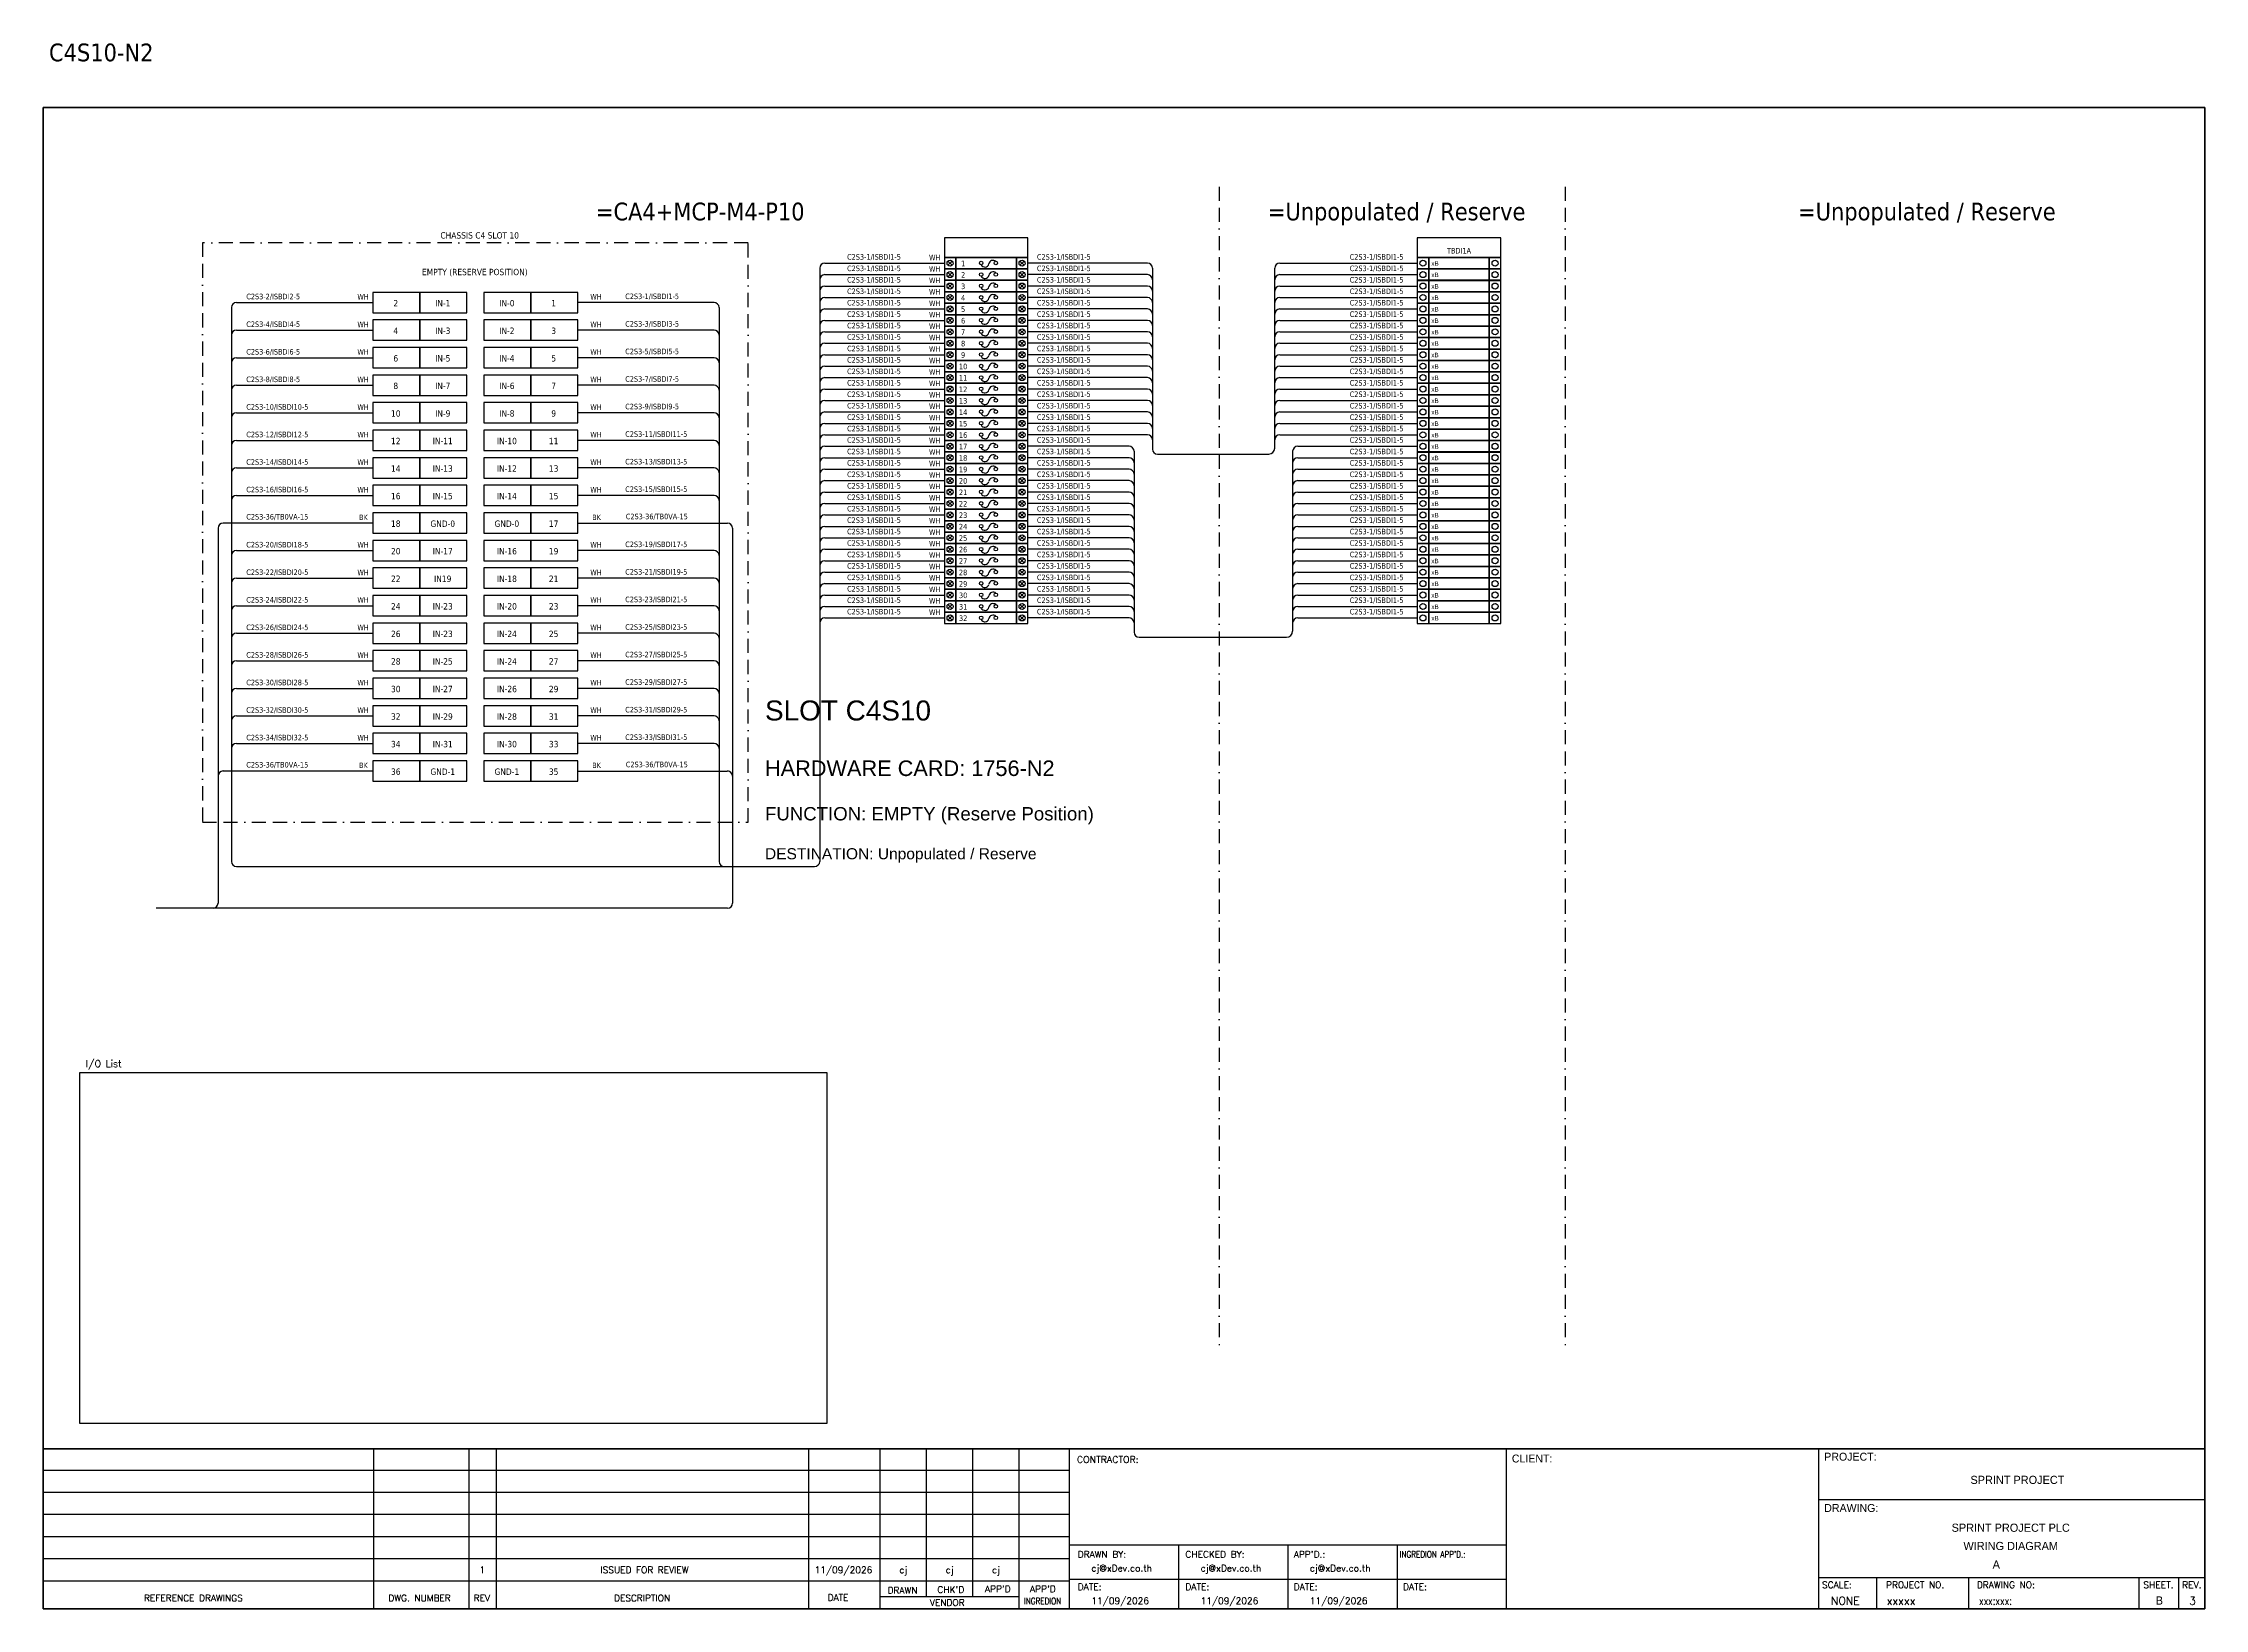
# Model space of a CAD drawing. Header units: millimetres. Extents: x 0 to 66793, y 0 to 2820.
# Drawn here: x 54513 to 58406, y 0 to 2820 of the extents above; entities that cross this region are included whole.
import ezdxf
from ezdxf.enums import TextEntityAlignment as Align

# ---------------------------------------------------------------- set-up
doc = ezdxf.new("R2010")
doc.units = ezdxf.units.MM
doc.linetypes.add('BORDERX2', pattern=[88.9, 25.4, -12.7, 25.4, -12.7, 0, -12.7])
for name, color, linetype in [('GT_1', 9, 'Continuous'), ('HELPPOINT', 7, 'Continuous'), ('MEMBER', 7, 'Continuous'), ('x01001-FrameArea', 2, 'BORDERX2')]:
    doc.layers.add(name, color=color, linetype=linetype)
for name, color, linetype, lineweight in [('IE-EQUIP', 253, 'Continuous', 25), ('IE-WIRE', 7, 'Continuous', 25), ('power', 7, 'Continuous', 25)]:
    doc.layers.add(name, color=color, linetype=linetype, lineweight=lineweight)
doc.styles.add('HTX11', font='O8111901')
doc.styles.add('ROMANS', font='romans.shx', dxfattribs={"width": 0.85, "height": 25})
doc.styles.get("Standard").update_dxf_attribs({"font": 'arial.ttf'})
doc.styles.add('Tahoma', font='')
doc.styles.get('Tahoma').set_extended_font_data('Tahoma')

# ---------------------------------------------------------------- blocks, each defined once
blk = doc.blocks.new('xTermSingleLayer11')
at = {"color": 7, "ltscale": 25.4}
for points in [[(0, -537), (537, -537), (537, 0), (0, 0)], [(537, -537), (3378, -537), (3378, 0), (537, 0)], [(3378, -537), (3915, -537), (3915, 0), (3378, 0)]]:
    blk.add_lwpolyline(points, close=True, dxfattribs=at)
for centre in [(268, -268), (3647, -268)]:
    blk.add_circle(centre, 141, dxfattribs=at)
blk.add_attdef('TERMINAL_B', (661, -387), '', height=212)

msp = doc.modelspace()

# ---------------------------------------------------------------- linework, layer by layer
at = {"color": 1, "ltscale": 25.4}
for p, q in [((56150.1, 2427.5), (56142.5, 2419.9)), ((56142.5, 2427.5), (56150.1, 2419.9)), ((56272.2, 2427.5), (56279.9, 2419.9)), ((56279.9, 2427.5), (56272.2, 2419.9)), ((56150.1, 2406.9), (56142.5, 2399.2)), ((56142.5, 2406.9), (56150.1, 2399.2)), ((56150.1, 2386.3), (56142.5, 2378.6)), ((56142.5, 2386.3), (56150.1, 2378.6)), ((56272.2, 2406.9), (56279.9, 2399.2)), ((56279.9, 2406.9), (56272.2, 2399.2)), ((56272.2, 2386.3), (56279.9, 2378.6)), ((56279.9, 2386.3), (56272.2, 2378.6)), ((56150.1, 2365.7), (56142.5, 2358)), ((56142.5, 2365.7), (56150.1, 2358)), ((56150.1, 2345.1), (56142.5, 2337.4)), ((56142.5, 2345.1), (56150.1, 2337.4)), ((56272.2, 2365.7), (56279.9, 2358)), ((56279.9, 2365.7), (56272.2, 2358)), ((56272.2, 2345.1), (56279.9, 2337.4)), ((56279.9, 2345.1), (56272.2, 2337.4)), ((56150.1, 2324.5), (56142.5, 2316.8)), ((56142.5, 2324.5), (56150.1, 2316.8)), ((56150.1, 2303.9), (56142.5, 2296.2)), ((56142.5, 2303.9), (56150.1, 2296.2)), ((56272.2, 2324.5), (56279.9, 2316.8)), ((56279.9, 2324.5), (56272.2, 2316.8)), ((56272.2, 2303.9), (56279.9, 2296.2)), ((56279.9, 2303.9), (56272.2, 2296.2)), ((56150.1, 2283.2), (56142.5, 2275.6)), ((56142.5, 2283.2), (56150.1, 2275.6)), ((56150.1, 2262.6), (56142.5, 2255)), ((56142.5, 2262.6), (56150.1, 2255)), ((56272.2, 2283.2), (56279.9, 2275.6)), ((56279.9, 2283.2), (56272.2, 2275.6)), ((56272.2, 2262.6), (56279.9, 2255)), ((56279.9, 2262.6), (56272.2, 2255)), ((56150.1, 2242), (56142.5, 2234.3)), ((56142.5, 2242), (56150.1, 2234.3)), ((56150.1, 2221.4), (56142.5, 2213.7)), ((56142.5, 2221.4), (56150.1, 2213.7)), ((56272.2, 2242), (56279.9, 2234.3)), ((56279.9, 2242), (56272.2, 2234.3)), ((56272.2, 2221.4), (56279.9, 2213.7)), ((56279.9, 2221.4), (56272.2, 2213.7)), ((56150.1, 2200.8), (56142.5, 2193.1)), ((56142.5, 2200.8), (56150.1, 2193.1)), ((56272.2, 2200.8), (56279.9, 2193.1)), ((56279.9, 2200.8), (56272.2, 2193.1)), ((56150.1, 2180.2), (56142.5, 2172.5)), ((56142.5, 2180.2), (56150.1, 2172.5)), ((56150.1, 2159.6), (56142.5, 2151.9)), ((56142.5, 2159.6), (56150.1, 2151.9)), ((56272.2, 2180.2), (56279.9, 2172.5)), ((56279.9, 2180.2), (56272.2, 2172.5)), ((56272.2, 2159.6), (56279.9, 2151.9)), ((56279.9, 2159.6), (56272.2, 2151.9)), ((56150.1, 2139), (56142.5, 2131.3)), ((56142.5, 2139), (56150.1, 2131.3)), ((56150.1, 2118.3), (56142.5, 2110.7)), ((56142.5, 2118.3), (56150.1, 2110.7)), ((56272.2, 2139), (56279.9, 2131.3)), ((56279.9, 2139), (56272.2, 2131.3)), ((56272.2, 2118.3), (56279.9, 2110.7)), ((56279.9, 2118.3), (56272.2, 2110.7)), ((56150.1, 2097.7), (56142.5, 2090.1)), ((56142.5, 2097.7), (56150.1, 2090.1)), ((56150.1, 2077.1), (56142.5, 2069.5)), ((56142.5, 2077.1), (56150.1, 2069.5)), ((56272.2, 2097.7), (56279.9, 2090.1)), ((56279.9, 2097.7), (56272.2, 2090.1)), ((56272.2, 2077.1), (56279.9, 2069.5)), ((56279.9, 2077.1), (56272.2, 2069.5)), ((56150.1, 2056.5), (56142.5, 2048.8)), ((56142.5, 2056.5), (56150.1, 2048.8)), ((56150.1, 2035.9), (56142.5, 2028.2)), ((56142.5, 2035.9), (56150.1, 2028.2)), ((56272.2, 2056.5), (56279.9, 2048.8)), ((56279.9, 2056.5), (56272.2, 2048.8)), ((56272.2, 2035.9), (56279.9, 2028.2)), ((56279.9, 2035.9), (56272.2, 2028.2)), ((56150.1, 2015.3), (56142.5, 2007.6)), ((56142.5, 2015.3), (56150.1, 2007.6)), ((56150.1, 1994.7), (56142.5, 1987)), ((56142.5, 1994.7), (56150.1, 1987)), ((56272.2, 2015.3), (56279.9, 2007.6)), ((56279.9, 2015.3), (56272.2, 2007.6)), ((56272.2, 1994.7), (56279.9, 1987)), ((56279.9, 1994.7), (56272.2, 1987)), ((56150.1, 1974.1), (56142.5, 1966.4)), ((56142.5, 1974.1), (56150.1, 1966.4)), ((56150.1, 1953.5), (56142.5, 1945.8)), ((56142.5, 1953.5), (56150.1, 1945.8)), ((56272.2, 1974.1), (56279.9, 1966.4)), ((56279.9, 1974.1), (56272.2, 1966.4)), ((56272.2, 1953.5), (56279.9, 1945.8)), ((56279.9, 1953.5), (56272.2, 1945.8)), ((56150.1, 1932.8), (56142.5, 1925.2)), ((56142.5, 1932.8), (56150.1, 1925.2)), ((56150.1, 1912.2), (56142.5, 1904.6)), ((56142.5, 1912.2), (56150.1, 1904.6)), ((56272.2, 1932.8), (56279.9, 1925.2)), ((56279.9, 1932.8), (56272.2, 1925.2)), ((56272.2, 1912.2), (56279.9, 1904.6)), ((56279.9, 1912.2), (56272.2, 1904.6)), ((56150.1, 1891.6), (56142.5, 1883.9)), ((56142.5, 1891.6), (56150.1, 1883.9)), ((56150.1, 1871), (56142.5, 1863.3)), ((56142.5, 1871), (56150.1, 1863.3)), ((56272.2, 1891.6), (56279.9, 1883.9)), ((56279.9, 1891.6), (56272.2, 1883.9)), ((56272.2, 1871), (56279.9, 1863.3)), ((56279.9, 1871), (56272.2, 1863.3)), ((56150.1, 1850.4), (56142.5, 1842.7)), ((56142.5, 1850.4), (56150.1, 1842.7)), ((56272.2, 1850.4), (56279.9, 1842.7)), ((56279.9, 1850.4), (56272.2, 1842.7)), ((56150.1, 1829.8), (56142.5, 1822.1)), ((56142.5, 1829.8), (56150.1, 1822.1)), ((56150.1, 1809.2), (56142.5, 1801.5)), ((56142.5, 1809.2), (56150.1, 1801.5)), ((56272.2, 1829.8), (56279.9, 1822.1)), ((56279.9, 1829.8), (56272.2, 1822.1)), ((56272.2, 1809.2), (56279.9, 1801.5)), ((56279.9, 1809.2), (56272.2, 1801.5)), ((56150.1, 1788.6), (56142.5, 1780.9)), ((56142.5, 1788.6), (56150.1, 1780.9)), ((56272.2, 1788.6), (56279.9, 1780.9)), ((56279.9, 1788.6), (56272.2, 1780.9))]:
    msp.add_line(p, q, dxfattribs=at)
at = {"color": 4}
for p, q in [((57815.2, 56.1), (57815.2, 0)), ((57980.5, 56.1), (57980.5, 0))]:
    msp.add_line(p, q, dxfattribs=at)
at = {"color": 4, "ltscale": 0.5}
for p, q in [((58287.6, 56.1), (58287.6, 0)), ((58287.6, 56.1), (58287.6, 0)), ((58358.8, 56.1), (58358.8, 0)), ((58358.8, 56.1), (58358.8, 0))]:
    msp.add_line(p, q, dxfattribs=at)
at = {"color": 4, "ltscale": 25.4}
for points in [[(56136, 2434), (56286.3, 2434), (56286.3, 2469.2), (56136, 2469.2)], [(56987.8, 2434), (57138.1, 2434), (57138.1, 2469.2), (56987.8, 2469.2)]]:
    msp.add_lwpolyline(points, close=True, dxfattribs=at)
at = {"color": 1, "ltscale": 25.4}
for points in [[(56136, 2413.4), (56156.6, 2413.4), (56156.6, 2434), (56136, 2434)], [(56156.6, 2413.4), (56265.7, 2413.4), (56265.7, 2434), (56156.6, 2434)], [(56265.7, 2413.4), (56286.3, 2413.4), (56286.3, 2434), (56265.7, 2434)], [(56136, 2392.8), (56156.6, 2392.8), (56156.6, 2413.4), (56136, 2413.4)], [(56136, 2372.2), (56156.6, 2372.2), (56156.6, 2392.8), (56136, 2392.8)], [(56156.6, 2392.8), (56265.7, 2392.8), (56265.7, 2413.4), (56156.6, 2413.4)], [(56156.6, 2372.2), (56265.7, 2372.2), (56265.7, 2392.8), (56156.6, 2392.8)], [(56265.7, 2392.8), (56286.3, 2392.8), (56286.3, 2413.4), (56265.7, 2413.4)], [(56265.7, 2372.2), (56286.3, 2372.2), (56286.3, 2392.8), (56265.7, 2392.8)], [(56136, 2351.5), (56156.6, 2351.5), (56156.6, 2372.2), (56136, 2372.2)], [(56136, 2330.9), (56156.6, 2330.9), (56156.6, 2351.5), (56136, 2351.5)], [(56156.6, 2351.5), (56265.7, 2351.5), (56265.7, 2372.2), (56156.6, 2372.2)], [(56156.6, 2330.9), (56265.7, 2330.9), (56265.7, 2351.5), (56156.6, 2351.5)], [(56265.7, 2351.5), (56286.3, 2351.5), (56286.3, 2372.2), (56265.7, 2372.2)], [(56265.7, 2330.9), (56286.3, 2330.9), (56286.3, 2351.5), (56265.7, 2351.5)], [(56136, 2310.3), (56156.6, 2310.3), (56156.6, 2330.9), (56136, 2330.9)], [(56136, 2289.7), (56156.6, 2289.7), (56156.6, 2310.3), (56136, 2310.3)], [(56156.6, 2310.3), (56265.7, 2310.3), (56265.7, 2330.9), (56156.6, 2330.9)], [(56156.6, 2289.7), (56265.7, 2289.7), (56265.7, 2310.3), (56156.6, 2310.3)], [(56265.7, 2310.3), (56286.3, 2310.3), (56286.3, 2330.9), (56265.7, 2330.9)], [(56265.7, 2289.7), (56286.3, 2289.7), (56286.3, 2310.3), (56265.7, 2310.3)], [(56136, 2269.1), (56156.6, 2269.1), (56156.6, 2289.7), (56136, 2289.7)], [(56136, 2248.5), (56156.6, 2248.5), (56156.6, 2269.1), (56136, 2269.1)], [(56156.6, 2269.1), (56265.7, 2269.1), (56265.7, 2289.7), (56156.6, 2289.7)], [(56156.6, 2248.5), (56265.7, 2248.5), (56265.7, 2269.1), (56156.6, 2269.1)], [(56265.7, 2269.1), (56286.3, 2269.1), (56286.3, 2289.7), (56265.7, 2289.7)], [(56265.7, 2248.5), (56286.3, 2248.5), (56286.3, 2269.1), (56265.7, 2269.1)], [(56136, 2227.9), (56156.6, 2227.9), (56156.6, 2248.5), (56136, 2248.5)], [(56136, 2207.3), (56156.6, 2207.3), (56156.6, 2227.9), (56136, 2227.9)], [(56156.6, 2227.9), (56265.7, 2227.9), (56265.7, 2248.5), (56156.6, 2248.5)], [(56156.6, 2207.3), (56265.7, 2207.3), (56265.7, 2227.9), (56156.6, 2227.9)], [(56265.7, 2227.9), (56286.3, 2227.9), (56286.3, 2248.5), (56265.7, 2248.5)], [(56265.7, 2207.3), (56286.3, 2207.3), (56286.3, 2227.9), (56265.7, 2227.9)], [(56136, 2186.7), (56156.6, 2186.7), (56156.6, 2207.3), (56136, 2207.3)], [(56136, 2166), (56156.6, 2166), (56156.6, 2186.7), (56136, 2186.7)], [(56156.6, 2186.7), (56265.7, 2186.7), (56265.7, 2207.3), (56156.6, 2207.3)], [(56156.6, 2166), (56265.7, 2166), (56265.7, 2186.7), (56156.6, 2186.7)], [(56265.7, 2186.7), (56286.3, 2186.7), (56286.3, 2207.3), (56265.7, 2207.3)], [(56265.7, 2166), (56286.3, 2166), (56286.3, 2186.7), (56265.7, 2186.7)], [(56136, 2145.4), (56156.6, 2145.4), (56156.6, 2166), (56136, 2166)], [(56136, 2124.8), (56156.6, 2124.8), (56156.6, 2145.4), (56136, 2145.4)], [(56156.6, 2145.4), (56265.7, 2145.4), (56265.7, 2166), (56156.6, 2166)], [(56156.6, 2124.8), (56265.7, 2124.8), (56265.7, 2145.4), (56156.6, 2145.4)], [(56265.7, 2145.4), (56286.3, 2145.4), (56286.3, 2166), (56265.7, 2166)], [(56265.7, 2124.8), (56286.3, 2124.8), (56286.3, 2145.4), (56265.7, 2145.4)], [(56136, 2104.2), (56156.6, 2104.2), (56156.6, 2124.8), (56136, 2124.8)], [(56136, 2083.6), (56156.6, 2083.6), (56156.6, 2104.2), (56136, 2104.2)], [(56156.6, 2104.2), (56265.7, 2104.2), (56265.7, 2124.8), (56156.6, 2124.8)], [(56156.6, 2083.6), (56265.7, 2083.6), (56265.7, 2104.2), (56156.6, 2104.2)], [(56265.7, 2104.2), (56286.3, 2104.2), (56286.3, 2124.8), (56265.7, 2124.8)], [(56265.7, 2083.6), (56286.3, 2083.6), (56286.3, 2104.2), (56265.7, 2104.2)], [(56136, 2063), (56156.6, 2063), (56156.6, 2083.6), (56136, 2083.6)], [(56156.6, 2063), (56265.7, 2063), (56265.7, 2083.6), (56156.6, 2083.6)], [(56265.7, 2063), (56286.3, 2063), (56286.3, 2083.6), (56265.7, 2083.6)], [(56136, 2042.4), (56156.6, 2042.4), (56156.6, 2063), (56136, 2063)], [(56136, 2021.8), (56156.6, 2021.8), (56156.6, 2042.4), (56136, 2042.4)], [(56156.6, 2042.4), (56265.7, 2042.4), (56265.7, 2063), (56156.6, 2063)], [(56156.6, 2021.8), (56265.7, 2021.8), (56265.7, 2042.4), (56156.6, 2042.4)], [(56265.7, 2042.4), (56286.3, 2042.4), (56286.3, 2063), (56265.7, 2063)], [(56265.7, 2021.8), (56286.3, 2021.8), (56286.3, 2042.4), (56265.7, 2042.4)], [(56136, 2001.1), (56156.6, 2001.1), (56156.6, 2021.8), (56136, 2021.8)], [(56136, 1980.5), (56156.6, 1980.5), (56156.6, 2001.1), (56136, 2001.1)], [(56156.6, 2001.1), (56265.7, 2001.1), (56265.7, 2021.8), (56156.6, 2021.8)], [(56156.6, 1980.5), (56265.7, 1980.5), (56265.7, 2001.1), (56156.6, 2001.1)], [(56265.7, 2001.1), (56286.3, 2001.1), (56286.3, 2021.8), (56265.7, 2021.8)], [(56265.7, 1980.5), (56286.3, 1980.5), (56286.3, 2001.1), (56265.7, 2001.1)], [(56136, 1959.9), (56156.6, 1959.9), (56156.6, 1980.5), (56136, 1980.5)], [(56136, 1939.3), (56156.6, 1939.3), (56156.6, 1959.9), (56136, 1959.9)], [(56156.6, 1959.9), (56265.7, 1959.9), (56265.7, 1980.5), (56156.6, 1980.5)], [(56156.6, 1939.3), (56265.7, 1939.3), (56265.7, 1959.9), (56156.6, 1959.9)], [(56265.7, 1959.9), (56286.3, 1959.9), (56286.3, 1980.5), (56265.7, 1980.5)], [(56265.7, 1939.3), (56286.3, 1939.3), (56286.3, 1959.9), (56265.7, 1959.9)], [(56136, 1918.7), (56156.6, 1918.7), (56156.6, 1939.3), (56136, 1939.3)], [(56136, 1898.1), (56156.6, 1898.1), (56156.6, 1918.7), (56136, 1918.7)], [(56156.6, 1918.7), (56265.7, 1918.7), (56265.7, 1939.3), (56156.6, 1939.3)], [(56156.6, 1898.1), (56265.7, 1898.1), (56265.7, 1918.7), (56156.6, 1918.7)], [(56265.7, 1918.7), (56286.3, 1918.7), (56286.3, 1939.3), (56265.7, 1939.3)], [(56265.7, 1898.1), (56286.3, 1898.1), (56286.3, 1918.7), (56265.7, 1918.7)], [(56136, 1877.5), (56156.6, 1877.5), (56156.6, 1898.1), (56136, 1898.1)], [(56136, 1856.9), (56156.6, 1856.9), (56156.6, 1877.5), (56136, 1877.5)], [(56156.6, 1877.5), (56265.7, 1877.5), (56265.7, 1898.1), (56156.6, 1898.1)], [(56156.6, 1856.9), (56265.7, 1856.9), (56265.7, 1877.5), (56156.6, 1877.5)], [(56265.7, 1877.5), (56286.3, 1877.5), (56286.3, 1898.1), (56265.7, 1898.1)], [(56265.7, 1856.9), (56286.3, 1856.9), (56286.3, 1877.5), (56265.7, 1877.5)], [(56136, 1836.3), (56156.6, 1836.3), (56156.6, 1856.9), (56136, 1856.9)], [(56136, 1815.6), (56156.6, 1815.6), (56156.6, 1836.3), (56136, 1836.3)], [(56156.6, 1836.3), (56265.7, 1836.3), (56265.7, 1856.9), (56156.6, 1856.9)], [(56156.6, 1815.6), (56265.7, 1815.6), (56265.7, 1836.3), (56156.6, 1836.3)], [(56265.7, 1836.3), (56286.3, 1836.3), (56286.3, 1856.9), (56265.7, 1856.9)], [(56265.7, 1815.6), (56286.3, 1815.6), (56286.3, 1836.3), (56265.7, 1836.3)], [(56136, 1795), (56156.6, 1795), (56156.6, 1815.6), (56136, 1815.6)], [(56136, 1774.4), (56156.6, 1774.4), (56156.6, 1795), (56136, 1795)], [(56156.6, 1795), (56265.7, 1795), (56265.7, 1815.6), (56156.6, 1815.6)], [(56156.6, 1774.4), (56265.7, 1774.4), (56265.7, 1795), (56156.6, 1795)], [(56265.7, 1795), (56286.3, 1795), (56286.3, 1815.6), (56265.7, 1815.6)], [(56265.7, 1774.4), (56286.3, 1774.4), (56286.3, 1795), (56265.7, 1795)]]:
    msp.add_lwpolyline(points, close=True, dxfattribs=at)
msp.add_lwpolyline([(54578.6, 965.9), (55924.4, 965.9), (55924.4, 333.8), (54578.6, 333.8)], close=True)
for centre in [(56146.3, 2423.7), (56276, 2423.7), (56146.3, 2403.1), (56146.3, 2382.5), (56276, 2403.1), (56276, 2382.5), (56146.3, 2361.9), (56146.3, 2341.2), (56276, 2361.9), (56276, 2341.2), (56146.3, 2320.6), (56146.3, 2300), (56276, 2320.6), (56276, 2300), (56146.3, 2279.4), (56146.3, 2258.8), (56276, 2279.4), (56276, 2258.8), (56146.3, 2238.2), (56146.3, 2217.6), (56276, 2238.2), (56276, 2217.6), (56146.3, 2197), (56146.3, 2176.3), (56276, 2197), (56276, 2176.3), (56146.3, 2155.7), (56276, 2155.7), (56146.3, 2135.1), (56146.3, 2114.5), (56276, 2135.1), (56276, 2114.5), (56146.3, 2093.9), (56146.3, 2073.3), (56276, 2093.9), (56276, 2073.3), (56146.3, 2052.7), (56146.3, 2032.1), (56276, 2052.7), (56276, 2032.1), (56146.3, 2011.5), (56146.3, 1990.8), (56276, 2011.5), (56276, 1990.8), (56146.3, 1970.2), (56146.3, 1949.6), (56276, 1970.2), (56276, 1949.6), (56146.3, 1929), (56146.3, 1908.4), (56276, 1929), (56276, 1908.4), (56146.3, 1887.8), (56146.3, 1867.2), (56276, 1887.8), (56276, 1867.2), (56146.3, 1846.6), (56146.3, 1825.9), (56276, 1846.6), (56276, 1825.9), (56146.3, 1805.3), (56276, 1805.3), (56146.3, 1784.7), (56276, 1784.7)]:
    msp.add_circle(centre, 5.42, dxfattribs=at)
at = {"layer": 'GT_1', "color": 4}
for p, q in [((55108.3, 0), (55108.3, 288.2)), ((55280.2, 0), (55280.2, 288.2)), ((55329.4, 0), (55329.4, 288.2)), ((55892, 0), (55892, 288.2)), ((56020.3, 0), (56020.3, 288.2)), ((56103.9, 21.8), (56103.9, 288.2)), ((56187.4, 21.8), (56187.4, 288.2)), ((56270.7, 0), (56270.7, 288.2)), ((56361.7, 0), (56361.7, 288.2)), ((57148.7, 0), (57148.7, 288.2)), ((57711, 0), (57711, 288.2)), ((57711, 0), (57711, 288.2)), ((57711, 0), (57711, 288.2)), ((56361.7, 249.3), (54512.9, 249.3)), ((56361.7, 209.5), (54512.9, 209.5)), ((56361.7, 169.6), (54512.9, 169.6)), ((56361.7, 129.7), (54512.9, 129.7)), ((56361.7, 89.7), (54512.9, 89.7)), ((57148.7, 114.3), (56361.7, 114.3)), ((56558.5, 0), (56558.5, 114.3)), ((56755.2, 0), (56755.2, 114.3)), ((56952, 0), (56952, 114.3)), ((56361.6, 49.8), (54512.9, 49.8)), ((57148.7, 52.9), (56361.7, 52.9)), ((57711, 56.1), (58406.2, 56.1)), ((56270.7, 21.8), (56020.3, 21.8))]:
    msp.add_line(p, q, dxfattribs=at)
at = {"layer": 'HELPPOINT', "color": 4, "lineweight": 35}
for p, q in [((54512.9, 0), (54512.9, 2704.2)), ((54512.9, 2704.2), (58406.2, 2704.2)), ((54512.9, 0), (54512.9, 2704.2)), ((54512.9, 2704.2), (58406.2, 2704.2)), ((58406.2, 2704.2), (58406.2, 0)), ((58406.2, 2704.2), (58406.2, 0)), ((58406.2, 0), (54512.9, 0)), ((58406.2, 0), (54512.9, 0))]:
    msp.add_line(p, q, dxfattribs=at)
at = {"layer": 'HELPPOINT', "color": 4}
for p, q in [((57711, 196.6), (58406.2, 196.6)), ((57711, 196.6), (58406.2, 196.6)), ((57711, 56.1), (58406.2, 56.1))]:
    msp.add_line(p, q, dxfattribs=at)
at = {"layer": 'IE-EQUIP', "linetype": 'Continuous', "ltscale": 25.4}
for points in [[(55106.3, 2334.4), (55191, 2334.4), (55191, 2371.1), (55106.3, 2371.1)], [(55191, 2334.4), (55275.6, 2334.4), (55275.6, 2371.1), (55191, 2371.1)], [(55306.5, 2334.4), (55391.1, 2334.4), (55391.1, 2371.1), (55306.5, 2371.1)], [(55391.1, 2334.4), (55475.8, 2334.4), (55475.8, 2371.1), (55391.1, 2371.1)], [(55106.3, 2284.8), (55191, 2284.8), (55191, 2321.5), (55106.3, 2321.5)], [(55191, 2284.8), (55275.6, 2284.8), (55275.6, 2321.5), (55191, 2321.5)], [(55306.5, 2284.8), (55391.1, 2284.8), (55391.1, 2321.5), (55306.5, 2321.5)], [(55391.1, 2284.8), (55475.8, 2284.8), (55475.8, 2321.5), (55391.1, 2321.5)], [(55106.3, 2235.1), (55191, 2235.1), (55191, 2271.8), (55106.3, 2271.8)], [(55191, 2235.1), (55275.6, 2235.1), (55275.6, 2271.8), (55191, 2271.8)], [(55306.5, 2235.1), (55391.1, 2235.1), (55391.1, 2271.8), (55306.5, 2271.8)], [(55391.1, 2235.1), (55475.8, 2235.1), (55475.8, 2271.8), (55391.1, 2271.8)], [(55106.3, 2185.5), (55191, 2185.5), (55191, 2222.2), (55106.3, 2222.2)], [(55191, 2185.5), (55275.6, 2185.5), (55275.6, 2222.2), (55191, 2222.2)], [(55306.5, 2185.5), (55391.1, 2185.5), (55391.1, 2222.2), (55306.5, 2222.2)], [(55391.1, 2185.5), (55475.8, 2185.5), (55475.8, 2222.2), (55391.1, 2222.2)], [(55106.3, 2135.9), (55191, 2135.9), (55191, 2172.6), (55106.3, 2172.6)], [(55191, 2135.9), (55275.6, 2135.9), (55275.6, 2172.6), (55191, 2172.6)], [(55306.5, 2135.9), (55391.1, 2135.9), (55391.1, 2172.6), (55306.5, 2172.6)], [(55391.1, 2135.9), (55475.8, 2135.9), (55475.8, 2172.6), (55391.1, 2172.6)], [(55106.3, 2086.2), (55191, 2086.2), (55191, 2122.9), (55106.3, 2122.9)], [(55191, 2086.2), (55275.6, 2086.2), (55275.6, 2122.9), (55191, 2122.9)], [(55306.5, 2086.2), (55391.1, 2086.2), (55391.1, 2122.9), (55306.5, 2122.9)], [(55391.1, 2086.2), (55475.8, 2086.2), (55475.8, 2122.9), (55391.1, 2122.9)], [(55106.3, 2036.6), (55191, 2036.6), (55191, 2073.3), (55106.3, 2073.3)], [(55191, 2036.6), (55275.6, 2036.6), (55275.6, 2073.3), (55191, 2073.3)], [(55306.5, 2036.6), (55391.1, 2036.6), (55391.1, 2073.3), (55306.5, 2073.3)], [(55391.1, 2036.6), (55475.8, 2036.6), (55475.8, 2073.3), (55391.1, 2073.3)], [(55106.3, 1987), (55191, 1987), (55191, 2023.7), (55106.3, 2023.7)], [(55191, 1987), (55275.6, 1987), (55275.6, 2023.7), (55191, 2023.7)], [(55306.5, 1987), (55391.1, 1987), (55391.1, 2023.7), (55306.5, 2023.7)], [(55391.1, 1987), (55475.8, 1987), (55475.8, 2023.7), (55391.1, 2023.7)], [(55106.3, 1937.3), (55191, 1937.3), (55191, 1974), (55106.3, 1974)], [(55191, 1937.3), (55275.6, 1937.3), (55275.6, 1974), (55191, 1974)], [(55306.5, 1937.3), (55391.1, 1937.3), (55391.1, 1974), (55306.5, 1974)], [(55391.1, 1937.3), (55475.8, 1937.3), (55475.8, 1974), (55391.1, 1974)], [(55106.3, 1887.7), (55191, 1887.7), (55191, 1924.4), (55106.3, 1924.4)], [(55191, 1887.7), (55275.6, 1887.7), (55275.6, 1924.4), (55191, 1924.4)], [(55306.5, 1887.7), (55391.1, 1887.7), (55391.1, 1924.4), (55306.5, 1924.4)], [(55391.1, 1887.7), (55475.8, 1887.7), (55475.8, 1924.4), (55391.1, 1924.4)], [(55106.3, 1838.1), (55191, 1838.1), (55191, 1874.8), (55106.3, 1874.8)], [(55191, 1838.1), (55275.6, 1838.1), (55275.6, 1874.8), (55191, 1874.8)], [(55306.5, 1838.1), (55391.1, 1838.1), (55391.1, 1874.8), (55306.5, 1874.8)], [(55391.1, 1838.1), (55475.8, 1838.1), (55475.8, 1874.8), (55391.1, 1874.8)], [(55106.3, 1788.4), (55191, 1788.4), (55191, 1825.1), (55106.3, 1825.1)], [(55191, 1788.4), (55275.6, 1788.4), (55275.6, 1825.1), (55191, 1825.1)], [(55306.5, 1788.4), (55391.1, 1788.4), (55391.1, 1825.1), (55306.5, 1825.1)], [(55391.1, 1788.4), (55475.8, 1788.4), (55475.8, 1825.1), (55391.1, 1825.1)], [(55106.3, 1738.8), (55191, 1738.8), (55191, 1775.5), (55106.3, 1775.5)], [(55191, 1738.8), (55275.6, 1738.8), (55275.6, 1775.5), (55191, 1775.5)], [(55306.5, 1738.8), (55391.1, 1738.8), (55391.1, 1775.5), (55306.5, 1775.5)], [(55391.1, 1738.8), (55475.8, 1738.8), (55475.8, 1775.5), (55391.1, 1775.5)], [(55106.3, 1689.2), (55191, 1689.2), (55191, 1725.9), (55106.3, 1725.9)], [(55191, 1689.2), (55275.6, 1689.2), (55275.6, 1725.9), (55191, 1725.9)], [(55306.5, 1689.2), (55391.1, 1689.2), (55391.1, 1725.9), (55306.5, 1725.9)], [(55391.1, 1689.2), (55475.8, 1689.2), (55475.8, 1725.9), (55391.1, 1725.9)], [(55106.3, 1639.5), (55191, 1639.5), (55191, 1676.2), (55106.3, 1676.2)], [(55191, 1639.5), (55275.6, 1639.5), (55275.6, 1676.2), (55191, 1676.2)], [(55306.5, 1639.5), (55391.1, 1639.5), (55391.1, 1676.2), (55306.5, 1676.2)], [(55391.1, 1639.5), (55475.8, 1639.5), (55475.8, 1676.2), (55391.1, 1676.2)], [(55106.3, 1589.9), (55191, 1589.9), (55191, 1626.6), (55106.3, 1626.6)], [(55191, 1589.9), (55275.6, 1589.9), (55275.6, 1626.6), (55191, 1626.6)], [(55306.5, 1589.9), (55391.1, 1589.9), (55391.1, 1626.6), (55306.5, 1626.6)], [(55391.1, 1589.9), (55475.8, 1589.9), (55475.8, 1626.6), (55391.1, 1626.6)], [(55106.3, 1540.3), (55191, 1540.3), (55191, 1577), (55106.3, 1577)], [(55191, 1540.3), (55275.6, 1540.3), (55275.6, 1577), (55191, 1577)], [(55306.5, 1540.3), (55391.1, 1540.3), (55391.1, 1577), (55306.5, 1577)], [(55391.1, 1540.3), (55475.8, 1540.3), (55475.8, 1577), (55391.1, 1577)], [(55106.3, 1490.6), (55191, 1490.6), (55191, 1527.3), (55106.3, 1527.3)], [(55191, 1490.6), (55275.6, 1490.6), (55275.6, 1527.3), (55191, 1527.3)], [(55306.5, 1490.6), (55391.1, 1490.6), (55391.1, 1527.3), (55306.5, 1527.3)], [(55391.1, 1490.6), (55475.8, 1490.6), (55475.8, 1527.3), (55391.1, 1527.3)]]:
    msp.add_lwpolyline(points, close=True, dxfattribs=at)
at = {"layer": 'IE-WIRE', "color": 4, "ltscale": 25.4}
for p, q in [((55911.5, 2414.6), (55911.5, 1346.2)), ((55920.6, 2423.7), (56136, 2423.7)), ((56501.7, 2423.7), (56286.3, 2423.7)), ((56510.8, 2414.6), (56510.8, 2088.8)), ((56730.9, 2414.6), (56730.9, 2090.6)), ((56740.1, 2423.7), (56987.8, 2423.7)), ((56740.1, 2423.7), (56987.8, 2423.7)), ((55920.6, 2403.1), (56136, 2403.1)), ((55920.6, 2382.5), (56136, 2382.5)), ((56501.7, 2403.1), (56286.3, 2403.1)), ((56501.7, 2382.5), (56286.3, 2382.5)), ((56740.1, 2403.1), (56987.8, 2403.1)), ((56740.1, 2403.1), (56987.8, 2403.1)), ((56740.1, 2382.5), (56987.8, 2382.5)), ((56740.1, 2382.5), (56987.8, 2382.5)), ((54851.9, 2343.6), (54851.9, 1346.2)), ((54861.1, 2352.7), (55106.3, 2352.7)), ((55721.1, 2352.7), (55475.8, 2352.7)), ((55730.2, 2343.6), (55730.2, 1346.2)), ((55920.6, 2361.9), (56136, 2361.9)), ((55920.6, 2341.2), (56136, 2341.2)), ((56501.7, 2361.9), (56286.3, 2361.9)), ((56501.7, 2341.2), (56286.3, 2341.2)), ((56740.1, 2361.9), (56987.8, 2361.9)), ((56740.1, 2361.9), (56987.8, 2361.9)), ((56740.1, 2341.2), (56987.8, 2341.2)), ((56740.1, 2341.2), (56987.8, 2341.2)), ((54861.1, 2303.1), (55106.3, 2303.1)), ((55721.1, 2303.1), (55475.8, 2303.1)), ((55920.6, 2320.6), (56136, 2320.6)), ((55920.6, 2300), (56136, 2300)), ((56501.7, 2320.6), (56286.3, 2320.6)), ((56501.7, 2300), (56286.3, 2300)), ((56740.1, 2320.6), (56987.8, 2320.6)), ((56740.1, 2320.6), (56987.8, 2320.6)), ((56740.1, 2300), (56987.8, 2300)), ((56740.1, 2300), (56987.8, 2300)), ((55920.6, 2279.4), (56136, 2279.4)), ((55920.6, 2258.8), (56136, 2258.8)), ((56501.7, 2279.4), (56286.3, 2279.4)), ((56501.7, 2258.8), (56286.3, 2258.8)), ((56740.1, 2279.4), (56987.8, 2279.4)), ((56740.1, 2279.4), (56987.8, 2279.4)), ((56740.1, 2258.8), (56987.8, 2258.8)), ((56740.1, 2258.8), (56987.8, 2258.8)), ((54861.1, 2253.5), (55106.3, 2253.5)), ((55721.1, 2253.5), (55475.8, 2253.5)), ((55920.6, 2238.2), (56136, 2238.2)), ((56501.7, 2238.2), (56286.3, 2238.2)), ((56740.1, 2238.2), (56987.8, 2238.2)), ((56740.1, 2238.2), (56987.8, 2238.2)), ((54861.1, 2203.8), (55106.3, 2203.8)), ((55721.1, 2203.8), (55475.8, 2203.8)), ((55920.6, 2217.6), (56136, 2217.6)), ((55920.6, 2197), (56136, 2197)), ((56501.7, 2217.6), (56286.3, 2217.6)), ((56501.7, 2197), (56286.3, 2197)), ((56740.1, 2217.6), (56987.8, 2217.6)), ((56740.1, 2217.6), (56987.8, 2217.6)), ((56740.1, 2197), (56987.8, 2197)), ((56740.1, 2197), (56987.8, 2197)), ((54861.1, 2154.2), (55106.3, 2154.2)), ((55721.1, 2154.2), (55475.8, 2154.2)), ((55920.6, 2176.3), (56136, 2176.3)), ((55920.6, 2155.7), (56136, 2155.7)), ((56501.7, 2176.3), (56286.3, 2176.3)), ((56501.7, 2155.7), (56286.3, 2155.7)), ((56740.1, 2176.3), (56987.8, 2176.3)), ((56740.1, 2176.3), (56987.8, 2176.3)), ((56740.1, 2155.7), (56987.8, 2155.7)), ((56740.1, 2155.7), (56987.8, 2155.7)), ((54861.1, 2104.6), (55106.3, 2104.6)), ((55721.1, 2104.6), (55475.8, 2104.6)), ((55920.6, 2135.1), (56136, 2135.1)), ((55920.6, 2114.5), (56136, 2114.5)), ((56501.7, 2135.1), (56286.3, 2135.1)), ((56501.7, 2114.5), (56286.3, 2114.5)), ((56740.1, 2135.1), (56987.8, 2135.1)), ((56740.1, 2135.1), (56987.8, 2135.1)), ((56740.1, 2114.5), (56987.8, 2114.5)), ((56740.1, 2114.5), (56987.8, 2114.5)), ((55920.6, 2093.9), (56136, 2093.9)), ((55920.6, 2073.3), (56136, 2073.3)), ((56468.6, 2093.9), (56286.3, 2093.9)), ((56468.6, 2073.3), (56286.3, 2073.3)), ((56477.7, 2084.8), (56477.7, 1759)), ((56763.3, 2084.8), (56763.3, 1760.8)), ((56772.4, 2093.9), (56987.8, 2093.9)), ((56772.4, 2093.9), (56987.8, 2093.9)), ((56772.4, 2073.3), (56987.8, 2073.3)), ((56772.4, 2073.3), (56987.8, 2073.3)), ((54861.1, 2055), (55106.3, 2055)), ((55721.1, 2055), (55475.8, 2055)), ((55920.6, 2052.7), (56136, 2052.7)), ((55920.6, 2032.1), (56136, 2032.1)), ((56468.6, 2052.7), (56286.3, 2052.7)), ((56468.6, 2032.1), (56286.3, 2032.1)), ((56772.4, 2052.7), (56987.8, 2052.7)), ((56772.4, 2052.7), (56987.8, 2052.7)), ((56772.4, 2032.1), (56987.8, 2032.1)), ((56772.4, 2032.1), (56987.8, 2032.1)), ((54861.1, 2005.3), (55106.3, 2005.3)), ((55721.1, 2005.3), (55475.8, 2005.3)), ((55920.6, 2011.5), (56136, 2011.5)), ((55920.6, 1990.8), (56136, 1990.8)), ((56468.6, 2011.5), (56286.3, 2011.5)), ((56468.6, 1990.8), (56286.3, 1990.8)), ((56772.4, 2011.5), (56987.8, 2011.5)), ((56772.4, 2011.5), (56987.8, 2011.5)), ((56772.4, 1990.8), (56987.8, 1990.8)), ((56772.4, 1990.8), (56987.8, 1990.8)), ((55920.6, 1970.2), (56136, 1970.2)), ((55920.6, 1949.6), (56136, 1949.6)), ((56468.6, 1970.2), (56286.3, 1970.2)), ((56468.6, 1949.6), (56286.3, 1949.6)), ((56772.4, 1970.2), (56987.8, 1970.2)), ((56772.4, 1970.2), (56987.8, 1970.2)), ((56772.4, 1949.6), (56987.8, 1949.6)), ((56772.4, 1949.6), (56987.8, 1949.6)), ((55920.6, 1929), (56136, 1929)), ((55920.6, 1908.4), (56136, 1908.4)), ((56468.6, 1929), (56286.3, 1929)), ((56468.6, 1908.4), (56286.3, 1908.4)), ((56772.4, 1929), (56987.8, 1929)), ((56772.4, 1929), (56987.8, 1929)), ((56772.4, 1908.4), (56987.8, 1908.4)), ((56772.4, 1908.4), (56987.8, 1908.4)), ((54861.1, 1906.1), (55106.3, 1906.1)), ((55721.1, 1906.1), (55475.8, 1906.1)), ((55920.6, 1887.8), (56136, 1887.8)), ((56468.6, 1887.8), (56286.3, 1887.8)), ((56772.4, 1887.8), (56987.8, 1887.8)), ((56772.4, 1887.8), (56987.8, 1887.8)), ((54861.1, 1856.4), (55106.3, 1856.4)), ((55721.1, 1856.4), (55475.8, 1856.4)), ((55920.6, 1867.2), (56136, 1867.2)), ((55920.6, 1846.6), (56136, 1846.6)), ((56468.6, 1867.2), (56286.3, 1867.2)), ((56468.6, 1846.6), (56286.3, 1846.6)), ((56772.4, 1867.2), (56987.8, 1867.2)), ((56772.4, 1867.2), (56987.8, 1867.2)), ((56772.4, 1846.6), (56987.8, 1846.6)), ((56772.4, 1846.6), (56987.8, 1846.6)), ((54861.1, 1806.8), (55106.3, 1806.8)), ((55721.1, 1806.8), (55475.8, 1806.8)), ((55920.6, 1825.9), (56136, 1825.9)), ((55920.6, 1805.3), (56136, 1805.3)), ((56468.6, 1825.9), (56286.3, 1825.9)), ((56468.6, 1805.3), (56286.3, 1805.3)), ((56772.4, 1825.9), (56987.8, 1825.9)), ((56772.4, 1825.9), (56987.8, 1825.9)), ((56772.4, 1805.3), (56987.8, 1805.3)), ((56772.4, 1805.3), (56987.8, 1805.3)), ((54861.1, 1757.2), (55106.3, 1757.2)), ((55721.1, 1757.2), (55475.8, 1757.2)), ((55920.6, 1784.7), (56136, 1784.7)), ((56468.6, 1784.7), (56286.3, 1784.7)), ((56772.4, 1784.7), (56987.8, 1784.7)), ((56772.4, 1784.7), (56987.8, 1784.7)), ((54861.1, 1707.5), (55106.3, 1707.5)), ((55721.1, 1707.5), (55475.8, 1707.5)), ((54861.1, 1657.9), (55106.3, 1657.9)), ((55721.1, 1657.9), (55475.8, 1657.9)), ((54861.1, 1608.3), (55106.3, 1608.3)), ((55721.1, 1608.3), (55475.8, 1608.3)), ((54861.1, 1558.6), (55106.3, 1558.6)), ((55721.1, 1558.6), (55475.8, 1558.6))]:
    msp.add_line(p, q, dxfattribs=at)
at = {"layer": 'IE-WIRE', "color": 4}
for p, q in [((56519.8, 2079.9), (56720.2, 2079.9)), ((56486.7, 1750.1), (56752.5, 1750.1)), ((54861, 1337), (55902.4, 1337))]:
    msp.add_line(p, q, dxfattribs=at)
at = {"layer": 'IE-WIRE', "color": 7, "ltscale": 25.4}
for p, q in [((55106.3, 1955.7), (54836.9, 1955.7)), ((55475.8, 1955.7), (55745.2, 1955.7)), ((54827.8, 1946.5), (54827.8, 1270.9)), ((55754.3, 1946.5), (55754.3, 1270.9)), ((55106.3, 1509), (54836.9, 1509)), ((55475.8, 1509), (55745.2, 1509)), ((55745.4, 1262), (54716.3, 1262))]:
    msp.add_line(p, q, dxfattribs=at)
at = {"layer": 'IE-WIRE', "color": 4, "ltscale": 25.4}
for centre, radius, start, end in [((55920.6, 2414.6), 9.14, 90, 180), ((56501.7, 2414.6), 9.14, 0, 90), ((56740.1, 2414.6), 9.14, 90, 180), ((55920.6, 2393.9), 9.14, 90, 180), ((55920.6, 2373.3), 9.14, 90, 180), ((56501.7, 2393.9), 9.14, 0, 90), ((56501.7, 2373.3), 9.14, 0, 90), ((56740.1, 2393.9), 9.14, 90, 180), ((56740.1, 2373.3), 9.14, 90, 180), ((54861.1, 2343.6), 9.17, 90, 180), ((55721.1, 2343.6), 9.17, 0, 90), ((55920.6, 2352.7), 9.14, 90, 180), ((55920.6, 2332.1), 9.14, 90, 180), ((56501.7, 2352.7), 9.14, 0, 90), ((56501.7, 2332.1), 9.14, 0, 90), ((56740.1, 2352.7), 9.14, 90, 180), ((56740.1, 2332.1), 9.14, 90, 180), ((54861.1, 2293.9), 9.17, 90, 180), ((55721.1, 2293.9), 9.17, 0, 90), ((55920.6, 2311.5), 9.14, 90, 180), ((55920.6, 2290.9), 9.14, 90, 180), ((56501.7, 2311.5), 9.14, 0, 90), ((56501.7, 2290.9), 9.14, 0, 90), ((56740.1, 2311.5), 9.14, 90, 180), ((56740.1, 2290.9), 9.14, 90, 180), ((55920.6, 2270.3), 9.14, 90, 180), ((55920.6, 2249.7), 9.14, 90, 180), ((56501.7, 2270.3), 9.14, 0, 90), ((56501.7, 2249.7), 9.14, 0, 90), ((56740.1, 2270.3), 9.14, 90, 180), ((56740.1, 2249.7), 9.14, 90, 180), ((54861.1, 2244.3), 9.17, 90, 180), ((55721.1, 2244.3), 9.17, 0, 90), ((55920.6, 2229), 9.14, 90, 180), ((56501.7, 2229), 9.14, 0, 90), ((56740.1, 2229), 9.14, 90, 180), ((54861.1, 2194.7), 9.17, 90, 180), ((55721.1, 2194.7), 9.17, 0, 90), ((55920.6, 2208.4), 9.14, 90, 180), ((55920.6, 2187.8), 9.14, 90, 180), ((56501.7, 2208.4), 9.14, 0, 90), ((56501.7, 2187.8), 9.14, 0, 90), ((56740.1, 2208.4), 9.14, 90, 180), ((56740.1, 2187.8), 9.14, 90, 180), ((54861.1, 2145), 9.17, 90, 180), ((55721.1, 2145), 9.17, 0, 90), ((55920.6, 2167.2), 9.14, 90, 180), ((55920.6, 2146.6), 9.14, 90, 180), ((56501.7, 2167.2), 9.14, 0, 90), ((56501.7, 2146.6), 9.14, 0, 90), ((56740.1, 2167.2), 9.14, 90, 180), ((56740.1, 2146.6), 9.14, 90, 180), ((54861.1, 2095.4), 9.17, 90, 180), ((55721.1, 2095.4), 9.17, 0, 90), ((55920.6, 2126), 9.14, 90, 180), ((55920.6, 2105.4), 9.14, 90, 180), ((56501.7, 2126), 9.14, 0, 90), ((56501.7, 2105.4), 9.14, 0, 90), ((56740.1, 2126), 9.14, 90, 180), ((56740.1, 2105.4), 9.14, 90, 180), ((55920.6, 2084.8), 9.14, 90, 180), ((55920.6, 2064.2), 9.14, 90, 180), ((56468.6, 2084.8), 9.14, 0, 90), ((56468.6, 2064.2), 9.14, 0, 90), ((56720.2, 2090.6), 10.8, 270, 0), ((56772.4, 2084.8), 9.14, 90, 180), ((56772.4, 2064.2), 9.14, 90, 180), ((54861.1, 2045.8), 9.17, 90, 180), ((55721.1, 2045.8), 9.17, 0, 90), ((55920.6, 2043.5), 9.14, 90, 180), ((55920.6, 2022.9), 9.14, 90, 180), ((56468.6, 2043.5), 9.14, 0, 90), ((56468.6, 2022.9), 9.14, 0, 90), ((56772.4, 2043.5), 9.14, 90, 180), ((56772.4, 2022.9), 9.14, 90, 180), ((54861.1, 1996.1), 9.17, 90, 180), ((55721.1, 1996.1), 9.17, 0, 90), ((55920.6, 2002.3), 9.14, 90, 180), ((55920.6, 1981.7), 9.14, 90, 180), ((56468.6, 2002.3), 9.14, 0, 90), ((56468.6, 1981.7), 9.14, 0, 90), ((56772.4, 2002.3), 9.14, 90, 180), ((56772.4, 1981.7), 9.14, 90, 180), ((55920.6, 1961.1), 9.14, 90, 180), ((55920.6, 1940.5), 9.14, 90, 180), ((56468.6, 1961.1), 9.14, 0, 90), ((56468.6, 1940.5), 9.14, 0, 90), ((56772.4, 1961.1), 9.14, 90, 180), ((56772.4, 1940.5), 9.14, 90, 180), ((55920.6, 1919.9), 9.14, 90, 180), ((55920.6, 1899.3), 9.14, 90, 180), ((56468.6, 1919.9), 9.14, 0, 90), ((56468.6, 1899.3), 9.14, 0, 90), ((56772.4, 1919.9), 9.14, 90, 180), ((56772.4, 1899.3), 9.14, 90, 180), ((54861.1, 1896.9), 9.17, 90, 180), ((55721.1, 1896.9), 9.17, 0, 90), ((55920.6, 1878.6), 9.14, 90, 180), ((56468.6, 1878.6), 9.14, 0, 90), ((56772.4, 1878.6), 9.14, 90, 180), ((54861.1, 1847.2), 9.17, 90, 180), ((55721.1, 1847.2), 9.17, 0, 90), ((55920.6, 1858), 9.14, 90, 180), ((55920.6, 1837.4), 9.14, 90, 180), ((56468.6, 1858), 9.14, 0, 90), ((56468.6, 1837.4), 9.14, 0, 90), ((56772.4, 1858), 9.14, 90, 180), ((56772.4, 1837.4), 9.14, 90, 180), ((54861.1, 1797.6), 9.17, 90, 180), ((55721.1, 1797.6), 9.17, 0, 90), ((55920.6, 1816.8), 9.14, 90, 180), ((55920.6, 1796.2), 9.14, 90, 180), ((56468.6, 1816.8), 9.14, 0, 90), ((56468.6, 1796.2), 9.14, 0, 90), ((56772.4, 1816.8), 9.14, 90, 180), ((56772.4, 1796.2), 9.14, 90, 180), ((54861.1, 1748), 9.17, 90, 180), ((55721.1, 1748), 9.17, 0, 90), ((55920.6, 1775.6), 9.14, 90, 180), ((56468.6, 1775.6), 9.14, 0, 90), ((56752.5, 1760.8), 10.8, 270, 0), ((56772.4, 1775.6), 9.14, 90, 180), ((54861.1, 1698.3), 9.17, 90, 180), ((55721.1, 1698.3), 9.17, 0, 90), ((54861.1, 1648.7), 9.17, 90, 180), ((55721.1, 1648.7), 9.17, 0, 90), ((54861.1, 1599.1), 9.17, 90, 180), ((55721.1, 1599.1), 9.17, 0, 90), ((54861.1, 1549.4), 9.17, 90, 180), ((55721.1, 1549.4), 9.17, 0, 90)]:
    msp.add_arc(centre, radius, start, end, dxfattribs=at)
at = {"layer": 'IE-WIRE', "color": 4}
for centre, radius, start, end in [((56519.8, 2088.8), 8.96, 180, 270), ((56486.7, 1759), 8.96, 180, 270), ((54861, 1346.2), 9.14, 180, 270), ((55739.4, 1346.2), 9.14, 180, 270), ((55902.4, 1346.2), 9.14, 270, 0)]:
    msp.add_arc(centre, radius, start, end, dxfattribs=at)
at = {"layer": 'IE-WIRE', "color": 7, "ltscale": 25.4}
for centre, radius, start, end in [((54836.9, 1946.5), 9.14, 90, 180), ((55745.2, 1946.5), 9.14, 0, 90), ((54836.9, 1499.9), 9.14, 90, 180), ((55745.2, 1499.9), 9.14, 0, 90), ((54818.8, 1270.9), 8.96, 270, 0), ((55745.4, 1270.9), 8.96, 270, 0), ((55745.4, 1270.9), 8.96, 270, 0)]:
    msp.add_arc(centre, radius, start, end, dxfattribs=at)
at = {"layer": 'MEMBER', "color": 4, "lineweight": 35}
msp.add_line((54512.9, 288.2), (58406.2, 288.2), dxfattribs=at)
msp.add_line((54512.9, 288.2), (58406.2, 288.2), dxfattribs=at)
at = {"layer": 'MEMBER', "color": 4}
for p, q in [((57711, 196.6), (58406.2, 196.6)), ((57711, 196.6), (58406.2, 196.6)), ((57711, 56.1), (58406.2, 56.1)), ((57711, 56.1), (58406.2, 56.1))]:
    msp.add_line(p, q, dxfattribs=at)
at = {"layer": 'power', "color": 1, "ltscale": 25.4}
for centre in [(56202.3, 2424), (56228.7, 2424), (56202.3, 2403.4), (56202.3, 2382.8), (56228.7, 2403.4), (56228.7, 2382.8), (56202.3, 2362.2), (56202.3, 2341.6), (56228.7, 2362.2), (56228.7, 2341.6), (56202.3, 2321), (56202.3, 2300.3), (56228.7, 2321), (56228.7, 2300.3), (56202.3, 2279.7), (56202.3, 2259.1), (56228.7, 2279.7), (56228.7, 2259.1), (56202.3, 2238.5), (56202.3, 2217.9), (56228.7, 2238.5), (56228.7, 2217.9), (56202.3, 2197.3), (56228.7, 2197.3), (56202.3, 2176.7), (56202.3, 2156.1), (56228.7, 2176.7), (56228.7, 2156.1), (56202.3, 2135.4), (56202.3, 2114.8), (56228.7, 2135.4), (56228.7, 2114.8), (56202.3, 2094.2), (56202.3, 2073.6), (56228.7, 2094.2), (56228.7, 2073.6), (56202.3, 2053), (56202.3, 2032.4), (56228.7, 2053), (56228.7, 2032.4), (56202.3, 2011.8), (56202.3, 1991.2), (56228.7, 2011.8), (56228.7, 1991.2), (56202.3, 1970.6), (56202.3, 1949.9), (56228.7, 1970.6), (56228.7, 1949.9), (56202.3, 1929.3), (56202.3, 1908.7), (56228.7, 1929.3), (56228.7, 1908.7), (56202.3, 1888.1), (56202.3, 1867.5), (56228.7, 1888.1), (56228.7, 1867.5), (56202.3, 1846.9), (56228.7, 1846.9), (56202.3, 1826.3), (56202.3, 1805.7), (56228.7, 1826.3), (56228.7, 1805.7), (56202.3, 1785), (56228.7, 1785)]:
    msp.add_circle(centre, 3.16, dxfattribs=at)
for centre, radius, start, end in [((56209, 2424.2), 7.52, 206.1634, 346.0383), ((56223.9, 2421.2), 7.66, 51.1309, 171.3254), ((56209, 2403.6), 7.52, 206.1634, 346.0383), ((56209, 2382.9), 7.52, 206.1634, 346.0383), ((56223.9, 2400.6), 7.66, 51.1309, 171.3254), ((56223.9, 2380), 7.66, 51.1309, 171.3254), ((56209, 2362.3), 7.52, 206.1634, 346.0383), ((56209, 2341.7), 7.52, 206.1634, 346.0383), ((56223.9, 2359.4), 7.66, 51.1309, 171.3254), ((56223.9, 2338.8), 7.66, 51.1309, 171.3254), ((56209, 2321.1), 7.52, 206.1634, 346.0383), ((56209, 2300.5), 7.52, 206.1634, 346.0383), ((56223.9, 2318.1), 7.66, 51.1309, 171.3254), ((56223.9, 2297.5), 7.66, 51.1309, 171.3254), ((56209, 2279.9), 7.52, 206.1634, 346.0383), ((56223.9, 2276.9), 7.66, 51.1309, 171.3254), ((56223.9, 2256.3), 7.66, 51.1309, 171.3254), ((56209, 2259.3), 7.52, 206.1634, 346.0383), ((56209, 2238.7), 7.52, 206.1634, 346.0383), ((56223.9, 2235.7), 7.66, 51.1309, 171.3254), ((56223.9, 2215.1), 7.66, 51.1309, 171.3254), ((56209, 2218.1), 7.52, 206.1634, 346.0383), ((56209, 2197.4), 7.52, 206.1634, 346.0383), ((56223.9, 2194.5), 7.66, 51.1309, 171.3254), ((56223.9, 2173.9), 7.66, 51.1309, 171.3254), ((56209, 2176.8), 7.52, 206.1634, 346.0383), ((56209, 2156.2), 7.52, 206.1634, 346.0383), ((56223.9, 2153.2), 7.66, 51.1309, 171.3254), ((56209, 2135.6), 7.52, 206.1634, 346.0383), ((56209, 2115), 7.52, 206.1634, 346.0383), ((56223.9, 2132.6), 7.66, 51.1309, 171.3254), ((56223.9, 2112), 7.66, 51.1309, 171.3254), ((56209, 2094.4), 7.52, 206.1634, 346.0383), ((56209, 2073.8), 7.52, 206.1634, 346.0383), ((56223.9, 2091.4), 7.66, 51.1309, 171.3254), ((56223.9, 2070.8), 7.66, 51.1309, 171.3254), ((56209, 2053.2), 7.52, 206.1634, 346.0383), ((56209, 2032.5), 7.52, 206.1634, 346.0383), ((56223.9, 2050.2), 7.66, 51.1309, 171.3254), ((56223.9, 2029.6), 7.66, 51.1309, 171.3254), ((56209, 2011.9), 7.52, 206.1634, 346.0383), ((56209, 1991.3), 7.52, 206.1634, 346.0383), ((56223.9, 2009), 7.66, 51.1309, 171.3254), ((56223.9, 1988.4), 7.66, 51.1309, 171.3254), ((56209, 1970.7), 7.52, 206.1634, 346.0383), ((56209, 1950.1), 7.52, 206.1634, 346.0383), ((56223.9, 1967.7), 7.66, 51.1309, 171.3254), ((56223.9, 1947.1), 7.66, 51.1309, 171.3254), ((56209, 1929.5), 7.52, 206.1634, 346.0383), ((56223.9, 1926.5), 7.66, 51.1309, 171.3254), ((56223.9, 1905.9), 7.66, 51.1309, 171.3254), ((56209, 1908.9), 7.52, 206.1634, 346.0383), ((56209, 1888.3), 7.52, 206.1634, 346.0383), ((56223.9, 1885.3), 7.66, 51.1309, 171.3254), ((56223.9, 1864.7), 7.66, 51.1309, 171.3254), ((56209, 1867.7), 7.52, 206.1634, 346.0383), ((56209, 1847), 7.52, 206.1634, 346.0383), ((56223.9, 1844.1), 7.66, 51.1309, 171.3254), ((56223.9, 1823.5), 7.66, 51.1309, 171.3254), ((56209, 1826.4), 7.52, 206.1634, 346.0383), ((56209, 1805.8), 7.52, 206.1634, 346.0383), ((56223.9, 1802.8), 7.66, 51.1309, 171.3254), ((56209, 1785.2), 7.52, 206.1634, 346.0383), ((56223.9, 1782.2), 7.66, 51.1309, 171.3254)]:
    msp.add_arc(centre, radius, start, end, dxfattribs=at)
at = {"layer": 'x01001-FrameArea'}
for p, q in [((56631.1, 2561.5), (56631.1, 475)), ((57254.2, 2561.5), (57254.2, 475))]:
    msp.add_line(p, q, dxfattribs=at)
msp.add_lwpolyline([(54799.6, 1416.6), (55782.6, 1416.6), (55782.6, 2460.5), (54799.6, 2460.5)], close=True, dxfattribs=at)

# ---------------------------------------------------------------- block references
at = {"xscale": 0.0384, "yscale": 0.0384, "zscale": 0.0384}
for p in [(56987.8, 2434), (56987.8, 2413.4), (56987.8, 2392.8), (56987.8, 2372.2), (56987.8, 2351.5), (56987.8, 2330.9), (56987.8, 2310.3), (56987.8, 2289.7), (56987.8, 2269.1), (56987.8, 2248.5), (56987.8, 2227.9), (56987.8, 2207.3), (56987.8, 2186.7), (56987.8, 2166), (56987.8, 2145.4), (56987.8, 2124.8), (56987.8, 2104.2), (56987.8, 2083.6), (56987.8, 2063), (56987.8, 2042.4), (56987.8, 2021.8), (56987.8, 2001.1), (56987.8, 1980.5), (56987.8, 1959.9), (56987.8, 1939.3), (56987.8, 1918.7), (56987.8, 1898.1), (56987.8, 1877.5), (56987.8, 1856.9), (56987.8, 1836.3), (56987.8, 1815.6), (56987.8, 1795)]:
    msp.add_blockref('xTermSingleLayer11', p, dxfattribs=at).add_auto_attribs({'TERMINAL_B': 'xB'})

# ---------------------------------------------------------------- texts
at = {"color": 2, "style": 'Tahoma'}
msp.add_text('C4S10-N2', height=32, dxfattribs=at).set_placement((54523.3, 2787.3))
for s, height, p in [('=CA4+MCP-M4-P10', 32, (55696.3, 2516.8)), ('=Unpopulated / Reserve', 32, (56950.6, 2516.8)), ('=Unpopulated / Reserve', 32, (57905.7, 2516.8)), ('CHASSIS C4 SLOT 10', 11.441, (55299.1, 2473.8)), ('EMPTY (RESERVE POSITION)', 11.441, (55290.3, 2407.8)), ('2', 11.4, (55147.9, 2351.6)), ('IN-1', 11.44, (55232.5, 2351.6)), ('IN-0', 11.44, (55348, 2351.6)), ('1', 11.4, (55432.3, 2351.6)), ('4', 11.4, (55147.9, 2302)), ('IN-3', 11.44, (55232.5, 2302)), ('IN-2', 11.44, (55348, 2302)), ('3', 11.4, (55432.3, 2302)), ('6', 11.4, (55147.9, 2252.3)), ('IN-5', 11.44, (55232.5, 2252.3)), ('IN-4', 11.44, (55348, 2252.3)), ('5', 11.4, (55432.3, 2252.3)), ('8', 11.4, (55147.9, 2202.7)), ('IN-7', 11.44, (55232.5, 2202.7)), ('IN-6', 11.44, (55348, 2202.7)), ('7', 11.4, (55432.3, 2202.7)), ('10', 11.44, (55147.9, 2153.1)), ('IN-9', 11.44, (55232.5, 2153.1)), ('IN-8', 11.44, (55348, 2153.1)), ('9', 11.4, (55432.3, 2153.1)), ('12', 11.44, (55147.9, 2103.4)), ('IN-11', 11.44, (55232.5, 2103.4)), ('IN-10', 11.44, (55348, 2103.4)), ('11', 11.44, (55432.3, 2103.4)), ('14', 11.44, (55147.9, 2053.8)), ('IN-13', 11.44, (55232.5, 2053.8)), ('IN-12', 11.44, (55348, 2053.8)), ('13', 11.44, (55432.3, 2053.8)), ('16', 11.44, (55147.9, 2004.2)), ('IN-15', 11.44, (55232.5, 2004.2)), ('IN-14', 11.44, (55348, 2004.2)), ('15', 11.44, (55432.3, 2004.2)), ('18', 11.44, (55147.9, 1954.5)), ('GND-0', 11.44, (55232.5, 1954.5)), ('GND-0', 11.44, (55348, 1954.5)), ('17', 11.44, (55432.3, 1954.5)), ('20', 11.44, (55147.9, 1904.9)), ('IN-17', 11.44, (55232.5, 1904.9)), ('IN-16', 11.44, (55348, 1904.9)), ('19', 11.44, (55432.3, 1904.9)), ('22', 11.44, (55147.9, 1855.3)), ('IN19', 11.44, (55232.5, 1855.3)), ('IN-18', 11.44, (55348, 1855.3)), ('21', 11.44, (55432.3, 1855.3)), ('24', 11.44, (55147.9, 1805.6)), ('IN-23', 11.44, (55232.5, 1805.6)), ('IN-20', 11.44, (55348, 1805.6)), ('23', 11.44, (55432.3, 1805.6)), ('26', 11.44, (55147.9, 1756)), ('IN-23', 11.44, (55232.5, 1756)), ('IN-24', 11.44, (55348, 1756)), ('25', 11.44, (55432.3, 1756)), ('28', 11.44, (55147.9, 1706.4)), ('IN-25', 11.44, (55232.5, 1706.4)), ('IN-24', 11.44, (55348, 1706.4)), ('27', 11.44, (55432.3, 1706.4)), ('30', 11.44, (55147.9, 1656.7)), ('IN-27', 11.44, (55232.5, 1656.7)), ('IN-26', 11.44, (55348, 1656.7)), ('29', 11.44, (55432.3, 1656.7)), ('32', 11.44, (55147.9, 1607.1)), ('IN-29', 11.44, (55232.5, 1607.1)), ('IN-28', 11.44, (55348, 1607.1)), ('31', 11.44, (55432.3, 1607.1)), ('34', 11.44, (55147.9, 1557.5)), ('IN-31', 11.44, (55232.5, 1557.5)), ('IN-30', 11.44, (55348, 1557.5)), ('33', 11.44, (55432.3, 1557.5)), ('36', 11.44, (55147.9, 1507.8)), ('GND-1', 11.44, (55232.5, 1507.8)), ('GND-1', 11.44, (55348, 1507.8)), ('35', 11.44, (55432.3, 1507.8))]:
    msp.add_text(s, height=height, dxfattribs=at).set_placement(p, align=Align.MIDDLE_CENTER)
at = {"color": 4, "style": 'Tahoma'}
for s, height, p in [('C2S3-1/ISBDI1-5', 9.949, (55960.8, 2430)), ('C2S3-1/ISBDI1-5', 9.949, (55960.8, 2409.4)), ('WH', 9.95, (56108.4, 2428.9)), ('WH', 9.95, (56108.4, 2408.3)), ('C2S3-1/ISBDI1-5', 9.949, (56302.8, 2430)), ('C2S3-1/ISBDI1-5', 9.949, (56302.8, 2409.4)), ('C2S3-1/ISBDI1-5', 9.949, (56866.1, 2430)), ('C2S3-1/ISBDI1-5', 9.949, (56866.1, 2409.4)), ('C2S3-1/ISBDI1-5', 9.949, (55960.8, 2388.8)), ('C2S3-1/ISBDI1-5', 9.949, (55960.8, 2368.1)), ('WH', 9.95, (56108.4, 2387.7)), ('WH', 9.95, (56108.4, 2367.1)), ('C2S3-1/ISBDI1-5', 9.949, (56302.8, 2388.8)), ('C2S3-1/ISBDI1-5', 9.949, (56302.8, 2368.1)), ('C2S3-1/ISBDI1-5', 9.949, (56866.1, 2388.8)), ('C2S3-1/ISBDI1-5', 9.949, (56866.1, 2368.1)), ('C2S3-2/ISBDI2-5', 9.949, (54878.7, 2358.7)), ('WH', 9.95, (55078.8, 2358)), ('WH', 9.95, (55498.3, 2358)), ('C2S3-1/ISBDI1-5', 9.949, (55561.2, 2359)), ('C2S3-1/ISBDI1-5', 9.949, (55960.8, 2347.5)), ('C2S3-1/ISBDI1-5', 9.949, (55960.8, 2326.9)), ('WH', 9.95, (56108.4, 2346.5)), ('C2S3-1/ISBDI1-5', 9.949, (56302.8, 2347.5)), ('C2S3-1/ISBDI1-5', 9.949, (56302.8, 2326.9)), ('C2S3-1/ISBDI1-5', 9.949, (56866.1, 2347.5)), ('C2S3-1/ISBDI1-5', 9.949, (56866.1, 2326.9)), ('C2S3-4/ISBDI4-5', 9.949, (54878.7, 2308.7)), ('WH', 9.95, (55078.8, 2308.4)), ('WH', 9.95, (55498.3, 2308.4)), ('C2S3-3/ISBDI3-5', 9.949, (55561.2, 2309.4)), ('C2S3-1/ISBDI1-5', 9.949, (55960.8, 2306.3)), ('WH', 9.95, (56108.4, 2325.9)), ('WH', 9.95, (56108.4, 2305.3)), ('C2S3-1/ISBDI1-5', 9.949, (56302.8, 2306.3)), ('C2S3-1/ISBDI1-5', 9.949, (56866.1, 2306.3)), ('C2S3-6/ISBDI6-5', 9.949, (54878.7, 2259.1)), ('WH', 9.95, (55078.8, 2258.7)), ('WH', 9.95, (55498.3, 2258.7)), ('C2S3-5/ISBDI5-5', 9.949, (55561.2, 2259.8)), ('C2S3-1/ISBDI1-5', 9.949, (55960.8, 2285.7)), ('C2S3-1/ISBDI1-5', 9.949, (55960.8, 2265.1)), ('WH', 9.95, (56108.4, 2284.7)), ('WH', 9.95, (56108.4, 2264.1)), ('C2S3-1/ISBDI1-5', 9.949, (56302.8, 2285.7)), ('C2S3-1/ISBDI1-5', 9.949, (56302.8, 2265.1)), ('C2S3-1/ISBDI1-5', 9.949, (56866.1, 2285.7)), ('C2S3-1/ISBDI1-5', 9.949, (56866.1, 2265.1)), ('C2S3-8/ISBDI8-5', 9.949, (54878.7, 2209.5)), ('C2S3-7/ISBDI7-5', 9.949, (55561.2, 2210.1)), ('C2S3-1/ISBDI1-5', 9.949, (55960.8, 2244.5)), ('C2S3-1/ISBDI1-5', 9.949, (55960.8, 2223.9)), ('WH', 9.95, (56108.4, 2243.4)), ('WH', 9.95, (56108.4, 2222.8)), ('C2S3-1/ISBDI1-5', 9.949, (56302.8, 2244.5)), ('C2S3-1/ISBDI1-5', 9.949, (56302.8, 2223.9)), ('C2S3-1/ISBDI1-5', 9.949, (56866.1, 2244.5)), ('C2S3-1/ISBDI1-5', 9.949, (56866.1, 2223.9)), ('WH', 9.95, (55078.8, 2209.1)), ('WH', 9.95, (55498.3, 2209.1)), ('C2S3-1/ISBDI1-5', 9.949, (55960.8, 2203.2)), ('C2S3-1/ISBDI1-5', 9.949, (55960.8, 2182.6)), ('WH', 9.95, (56108.4, 2202.2)), ('WH', 9.95, (56108.4, 2181.6)), ('C2S3-1/ISBDI1-5', 9.949, (56302.8, 2203.2)), ('C2S3-1/ISBDI1-5', 9.949, (56302.8, 2182.6)), ('C2S3-1/ISBDI1-5', 9.949, (56866.1, 2203.2)), ('C2S3-1/ISBDI1-5', 9.949, (56866.1, 2182.6)), ('C2S3-10/ISBDI10-5', 9.949, (54878.7, 2159.8)), ('WH', 9.95, (55078.8, 2159.5)), ('WH', 9.95, (55498.3, 2159.5)), ('C2S3-9/ISBDI9-5', 9.949, (55561.2, 2160.5)), ('C2S3-1/ISBDI1-5', 9.949, (55960.8, 2162)), ('C2S3-1/ISBDI1-5', 9.949, (55960.8, 2141.4)), ('WH', 9.95, (56108.4, 2161)), ('WH', 9.95, (56108.4, 2140.4)), ('C2S3-1/ISBDI1-5', 9.949, (56302.8, 2162)), ('C2S3-1/ISBDI1-5', 9.949, (56302.8, 2141.4)), ('C2S3-1/ISBDI1-5', 9.949, (56866.1, 2162)), ('C2S3-1/ISBDI1-5', 9.949, (56866.1, 2141.4)), ('C2S3-12/ISBDI12-5', 9.949, (54878.7, 2110.2)), ('WH', 9.95, (55078.8, 2109.8)), ('WH', 9.95, (55498.3, 2109.8)), ('C2S3-11/ISBDI11-5', 9.949, (55561.2, 2110.9)), ('C2S3-1/ISBDI1-5', 9.949, (55960.8, 2120.8)), ('C2S3-1/ISBDI1-5', 9.949, (55960.8, 2100.2)), ('WH', 9.95, (56108.4, 2119.8)), ('WH', 9.95, (56108.4, 2099.2)), ('C2S3-1/ISBDI1-5', 9.949, (56302.8, 2120.8)), ('C2S3-1/ISBDI1-5', 9.949, (56302.8, 2100.2)), ('C2S3-1/ISBDI1-5', 9.949, (56866.1, 2120.8)), ('C2S3-1/ISBDI1-5', 9.949, (56866.1, 2100.2)), ('C2S3-14/ISBDI14-5', 9.949, (54878.7, 2060.6)), ('WH', 9.95, (55078.8, 2060.2)), ('WH', 9.95, (55498.3, 2060.2)), ('C2S3-13/ISBDI13-5', 9.949, (55561.2, 2061.2)), ('C2S3-1/ISBDI1-5', 9.949, (55960.8, 2079.6)), ('C2S3-1/ISBDI1-5', 9.949, (55960.8, 2059)), ('WH', 9.95, (56108.4, 2078.5)), ('WH', 9.95, (56108.4, 2057.9)), ('C2S3-1/ISBDI1-5', 9.949, (56302.8, 2079.6)), ('C2S3-1/ISBDI1-5', 9.949, (56302.8, 2059)), ('C2S3-1/ISBDI1-5', 9.949, (56866.1, 2079.6)), ('C2S3-1/ISBDI1-5', 9.949, (56866.1, 2059)), ('C2S3-1/ISBDI1-5', 9.949, (55960.8, 2038.4)), ('C2S3-1/ISBDI1-5', 9.949, (55960.8, 2017.7)), ('WH', 9.95, (56108.4, 2037.3)), ('WH', 9.95, (56108.4, 2016.7)), ('C2S3-1/ISBDI1-5', 9.949, (56302.8, 2038.4)), ('C2S3-1/ISBDI1-5', 9.949, (56302.8, 2017.7)), ('C2S3-1/ISBDI1-5', 9.949, (56866.1, 2038.4)), ('C2S3-1/ISBDI1-5', 9.949, (56866.1, 2017.7)), ('C2S3-16/ISBDI16-5', 9.949, (54878.7, 2010.9)), ('WH', 9.95, (55078.8, 2010.6)), ('WH', 9.95, (55498.3, 2010.6)), ('C2S3-15/ISBDI15-5', 9.949, (55561.2, 2011.6)), ('C2S3-1/ISBDI1-5', 9.949, (55960.8, 1997.1)), ('C2S3-1/ISBDI1-5', 9.949, (55960.8, 1976.5)), ('WH', 9.95, (56108.4, 1996.1)), ('C2S3-1/ISBDI1-5', 9.949, (56302.8, 1997.1)), ('C2S3-1/ISBDI1-5', 9.949, (56302.8, 1976.5)), ('C2S3-1/ISBDI1-5', 9.949, (56866.1, 1997.1)), ('C2S3-1/ISBDI1-5', 9.949, (56866.1, 1976.5)), ('C2S3-1/ISBDI1-5', 9.949, (55960.8, 1955.9)), ('WH', 9.95, (56108.4, 1975.5)), ('WH', 9.95, (56108.4, 1954.9)), ('C2S3-1/ISBDI1-5', 9.949, (56302.8, 1955.9)), ('C2S3-1/ISBDI1-5', 9.949, (56866.1, 1955.9)), ('C2S3-20/ISBDI18-5', 9.949, (54878.7, 1911.7)), ('WH', 9.95, (55078.8, 1911.3)), ('WH', 9.95, (55498.3, 1911.3)), ('C2S3-19/ISBDI17-5', 9.949, (55561.2, 1912.3)), ('C2S3-1/ISBDI1-5', 9.949, (55960.8, 1935.3)), ('C2S3-1/ISBDI1-5', 9.949, (55960.8, 1914.7)), ('WH', 9.95, (56108.4, 1934.3)), ('WH', 9.95, (56108.4, 1913.6)), ('C2S3-1/ISBDI1-5', 9.949, (56302.8, 1935.3)), ('C2S3-1/ISBDI1-5', 9.949, (56302.8, 1914.7)), ('C2S3-1/ISBDI1-5', 9.949, (56866.1, 1935.3)), ('C2S3-1/ISBDI1-5', 9.949, (56866.1, 1914.7)), ('C2S3-22/ISBDI20-5', 9.949, (54878.7, 1862)), ('WH', 9.95, (55078.8, 1861.7)), ('WH', 9.95, (55498.3, 1861.7)), ('C2S3-21/ISBDI19-5', 9.949, (55561.2, 1862.7)), ('C2S3-1/ISBDI1-5', 9.949, (55960.8, 1894.1)), ('C2S3-1/ISBDI1-5', 9.949, (55960.8, 1873.5)), ('WH', 9.95, (56108.4, 1893)), ('WH', 9.95, (56108.4, 1872.4)), ('C2S3-1/ISBDI1-5', 9.949, (56302.8, 1894.1)), ('C2S3-1/ISBDI1-5', 9.949, (56302.8, 1873.5)), ('C2S3-1/ISBDI1-5', 9.949, (56866.1, 1894.1)), ('C2S3-1/ISBDI1-5', 9.949, (56866.1, 1873.5)), ('C2S3-1/ISBDI1-5', 9.949, (55960.8, 1852.8)), ('C2S3-1/ISBDI1-5', 9.949, (55960.8, 1832.2)), ('WH', 9.95, (56108.4, 1851.8)), ('WH', 9.95, (56108.4, 1831.2)), ('C2S3-1/ISBDI1-5', 9.949, (56302.8, 1852.8)), ('C2S3-1/ISBDI1-5', 9.949, (56302.8, 1832.2)), ('C2S3-1/ISBDI1-5', 9.949, (56866.1, 1852.8)), ('C2S3-1/ISBDI1-5', 9.949, (56866.1, 1832.2)), ('C2S3-24/ISBDI22-5', 9.949, (54878.7, 1812.4)), ('WH', 9.95, (55078.8, 1812)), ('WH', 9.95, (55498.3, 1812)), ('C2S3-23/ISBDI21-5', 9.949, (55561.2, 1813.1)), ('C2S3-1/ISBDI1-5', 9.949, (55960.8, 1811.6)), ('C2S3-1/ISBDI1-5', 9.949, (55960.8, 1791)), ('WH', 9.95, (56108.4, 1810.6)), ('WH', 9.95, (56108.4, 1790)), ('C2S3-1/ISBDI1-5', 9.949, (56302.8, 1811.6)), ('C2S3-1/ISBDI1-5', 9.949, (56302.8, 1791)), ('C2S3-1/ISBDI1-5', 9.949, (56866.1, 1811.6)), ('C2S3-1/ISBDI1-5', 9.949, (56866.1, 1791)), ('C2S3-26/ISBDI24-5', 9.949, (54878.7, 1762.8)), ('WH', 9.95, (55078.8, 1762.4)), ('WH', 9.95, (55498.3, 1762.4)), ('C2S3-25/ISBDI23-5', 9.949, (55561.2, 1763.4)), ('C2S3-28/ISBDI26-5', 9.949, (54878.7, 1713.1)), ('WH', 9.95, (55078.8, 1712.8)), ('WH', 9.95, (55498.3, 1712.8)), ('C2S3-27/ISBDI25-5', 9.949, (55561.2, 1713.8)), ('C2S3-29/ISBDI27-5', 9.949, (55561.2, 1664.2)), ('C2S3-30/ISBDI28-5', 9.949, (54878.7, 1663.5)), ('WH', 9.95, (55078.8, 1663.1)), ('WH', 9.95, (55498.3, 1663.1)), ('C2S3-32/ISBDI30-5', 9.949, (54878.7, 1613.9)), ('WH', 9.95, (55078.8, 1613.5)), ('WH', 9.95, (55498.3, 1613.5)), ('C2S3-31/ISBDI29-5', 9.949, (55561.2, 1614.5)), ('C2S3-34/ISBDI32-5', 9.949, (54878.7, 1564.2)), ('WH', 9.95, (55078.8, 1563.9)), ('WH', 9.95, (55498.3, 1563.9)), ('C2S3-33/ISBDI31-5', 9.949, (55561.2, 1564.9))]:
    msp.add_text(s, height=height, dxfattribs=at).set_placement(p)
msp.add_text('TBDI1A', height=9.95, dxfattribs=at).set_placement((57063, 2446.1), align=Align.MIDDLE_CENTER)
at = {"color": 7, "style": 'Tahoma'}
for s, height, p in [('C2S3-36/TB0VA-15', 9.949, (54878.7, 1962)), ('BK', 9.95, (55081.8, 1960.9)), ('BK', 9.95, (55501.7, 1960.9)), ('C2S3-36/TB0VA-15', 9.949, (55562.3, 1962.5)), ('C2S3-36/TB0VA-15', 9.949, (54878.7, 1515.3)), ('BK', 9.95, (55081.8, 1514.2)), ('BK', 9.95, (55501.7, 1514.2)), ('C2S3-36/TB0VA-15', 9.949, (55562.3, 1515.8))]:
    msp.add_text(s, height=height, dxfattribs=at).set_placement(p)
at = {"color": 2}
msp.add_text('SLOT C4S10', height=36, dxfattribs=at).set_placement((55812.9, 1600))
at = {"color": 3}
msp.add_text('HARDWARE CARD: 1756-N2', height=28, dxfattribs=at).set_placement((55812.9, 1500))
at = {"color": 7}
msp.add_text('FUNCTION: EMPTY (Reserve Position)', height=24, dxfattribs=at).set_placement((55812.9, 1420))
at = {"color": 8}
msp.add_text('DESTINATION: Unpopulated / Reserve', height=20, dxfattribs=at).set_placement((55812.9, 1350))
at = {"color": 4, "ltscale": 100, "style": 'HTX11'}
for s, p in [('SPRINT PROJECT', (58068.8, 232.2)), ('SPRINT PROJECT PLC', (58056.7, 146)), ('WIRING DIAGRAM', (58056.7, 113.1))]:
    msp.add_text(s, height=14.693, dxfattribs=at).set_placement(p, align=Align.MIDDLE_CENTER)
at = {"style": 'HTX11'}
for tag, text, height, p in [('A', 'A', 14.8, (58030.7, 79.8)), ('B', 'CHASSIS C4 SLOT 10', 14.821, (58324.5, 14.9))]:
    msp.add_attdef(tag, text=text, height=height, dxfattribs=at).set_placement(p, align=Align.MIDDLE_CENTER)
at = {"layer": 'GT_1', "color": 4, "style": 'HTX11'}
for s, p in [('CLIENT:', (57158.2, 263.5)), ('PROJECT:', (57720.9, 266.8)), ('DRAWING:', (57720.9, 174.4))]:
    msp.add_text(s, height=14.25, dxfattribs=at).set_placement(p)
at = {"layer": 'MEMBER', "color": 4, "ltscale": 0.8, "style": 'ROMANS'}
for s, height, p in [('I/O List', 12.35, (54589.5, 975.6)), ('CONTRACTOR:', 12.35, (56374.8, 262.7)), ('DRAWN BY:', 11.88, (56376.3, 92.1)), ('cj@xDev.co.th', 11.875, (56400.7, 67.2)), ('CHECKED BY:', 11.875, (56570.2, 92.1)), ('cj@xDev.co.th', 11.875, (56597.5, 67.2)), ("APP'D.:", 11.88, (56765.4, 92.1)), ('cj@xDev.co.th', 11.875, (56794.3, 67.2)), ('DRAWN', 11.88, (56033.7, 27.3)), ("CHK'D", 11.88, (56123.5, 28.5)), ("APP'D", 11.88, (56209.1, 29.7)), ("APP'D", 11.88, (56290.3, 29.7)), ('DATE:', 11.88, (56376.3, 33.6)), ('DATE:', 11.88, (56570.2, 33.6)), ('DATE:', 11.88, (56765.4, 33.6)), ('DATE:', 11.88, (56962.2, 33.6)), ('SCALE:', 11.88, (57716.9, 37.1)), ('PROJECT NO.', 11.875, (57832.1, 37.1)), ('DRAWING NO:', 11.875, (57995.8, 37.1)), ('SHEET.', 12, (58295.6, 37.1)), ('REV.', 12, (58365.5, 37.1)), ('REFERENCE DRAWINGS', 11.875, (54694.3, 13.4)), ('DWG. NUMBER', 11.875, (55134.5, 13.4)), ('REV', 11.88, (55288.1, 13.4)), ('DESCRIPTION', 11.875, (55540.9, 13.4)), ('DATE', 11.88, (55925.7, 14.2)), ('VENDOR', 11.88, (56109.8, 5.1)), ('11/09/2026', 11.88, (56400.7, 8.5)), ('11/09/2026', 11.88, (56597.5, 8.5)), ('11/09/2026', 11.88, (56794.3, 8.5)), ('NONE', 14.23, (57732.9, 7.3)), ('xxxxx', 14.23, (57833.3, 7.3))]:
    msp.add_text(s, height=height, dxfattribs=at).set_placement(p)
for s, height, p in [('11/09/2026', 11.88, (55954.2, 69.9)), ('1', 11.9, (55303.9, 69.9)), ('ISSUED FOR REVIEW', 11.875, (55595.9, 69.9)), ('cj', 11.88, (56062, 69.9)), ('cj', 11.88, (56145.6, 69.9)), ('cj', 11.88, (56229.1, 69.9))]:
    msp.add_text(s, height=height, dxfattribs=at).set_placement(p, align=Align.MIDDLE_CENTER)
at = {"layer": 'MEMBER', "color": 4, "ltscale": 0.8, "style": 'ROMANS', "width": 0.8}
for s, height, p in [("INGREDION APP'D.:", 11.875, (56956.2, 92.1)), ('INGREDION', 11.88, (56279.5, 8)), ('xxx:xxx:', 14.23, (57999.5, 7.3))]:
    msp.add_text(s, height=height, dxfattribs=at).set_placement(p)
at = {"layer": 'MEMBER', "color": 4, "ltscale": 0.8, "style": 'ROMANS'}
msp.add_text('3', height=14.2, dxfattribs=at).set_placement((58384.1, 7.3), align=Align.CENTER)
at = {"layer": 'power', "color": 7, "style": 'Tahoma'}
for s, p in [('1', (56169.8, 2423.2)), ('2', (56169.8, 2402.6)), ('3', (56169.8, 2382)), ('4', (56169.8, 2361.3)), ('5', (56169.8, 2340.7)), ('6', (56169.8, 2320.1)), ('7', (56169.8, 2299.5)), ('9', (56169.8, 2258.3)), ('8', (56169.8, 2278.9)), ('10', (56169.8, 2237.7)), ('11', (56169.8, 2217.1)), ('12', (56169.8, 2196.4)), ('13', (56169.8, 2175.8)), ('14', (56169.8, 2155.2)), ('15', (56169.8, 2134.6)), ('16', (56169.8, 2114)), ('17', (56169.8, 2093.4)), ('18', (56169.8, 2072.8)), ('20', (56169.8, 2031.6)), ('19', (56169.8, 2052.2)), ('21', (56169.8, 2010.9)), ('22', (56169.8, 1990.3)), ('23', (56169.8, 1969.7)), ('24', (56169.8, 1949.1)), ('25', (56169.8, 1928.5)), ('26', (56169.8, 1907.9)), ('27', (56169.8, 1887.3)), ('28', (56169.8, 1866.7)), ('29', (56169.8, 1846)), ('30', (56169.8, 1825.4)), ('31', (56169.8, 1804.8)), ('32', (56169.8, 1784.2))]:
    msp.add_text(s, height=9.97, dxfattribs=at).set_placement(p, align=Align.MIDDLE_CENTER)

doc.saveas('drawing.dxf')
